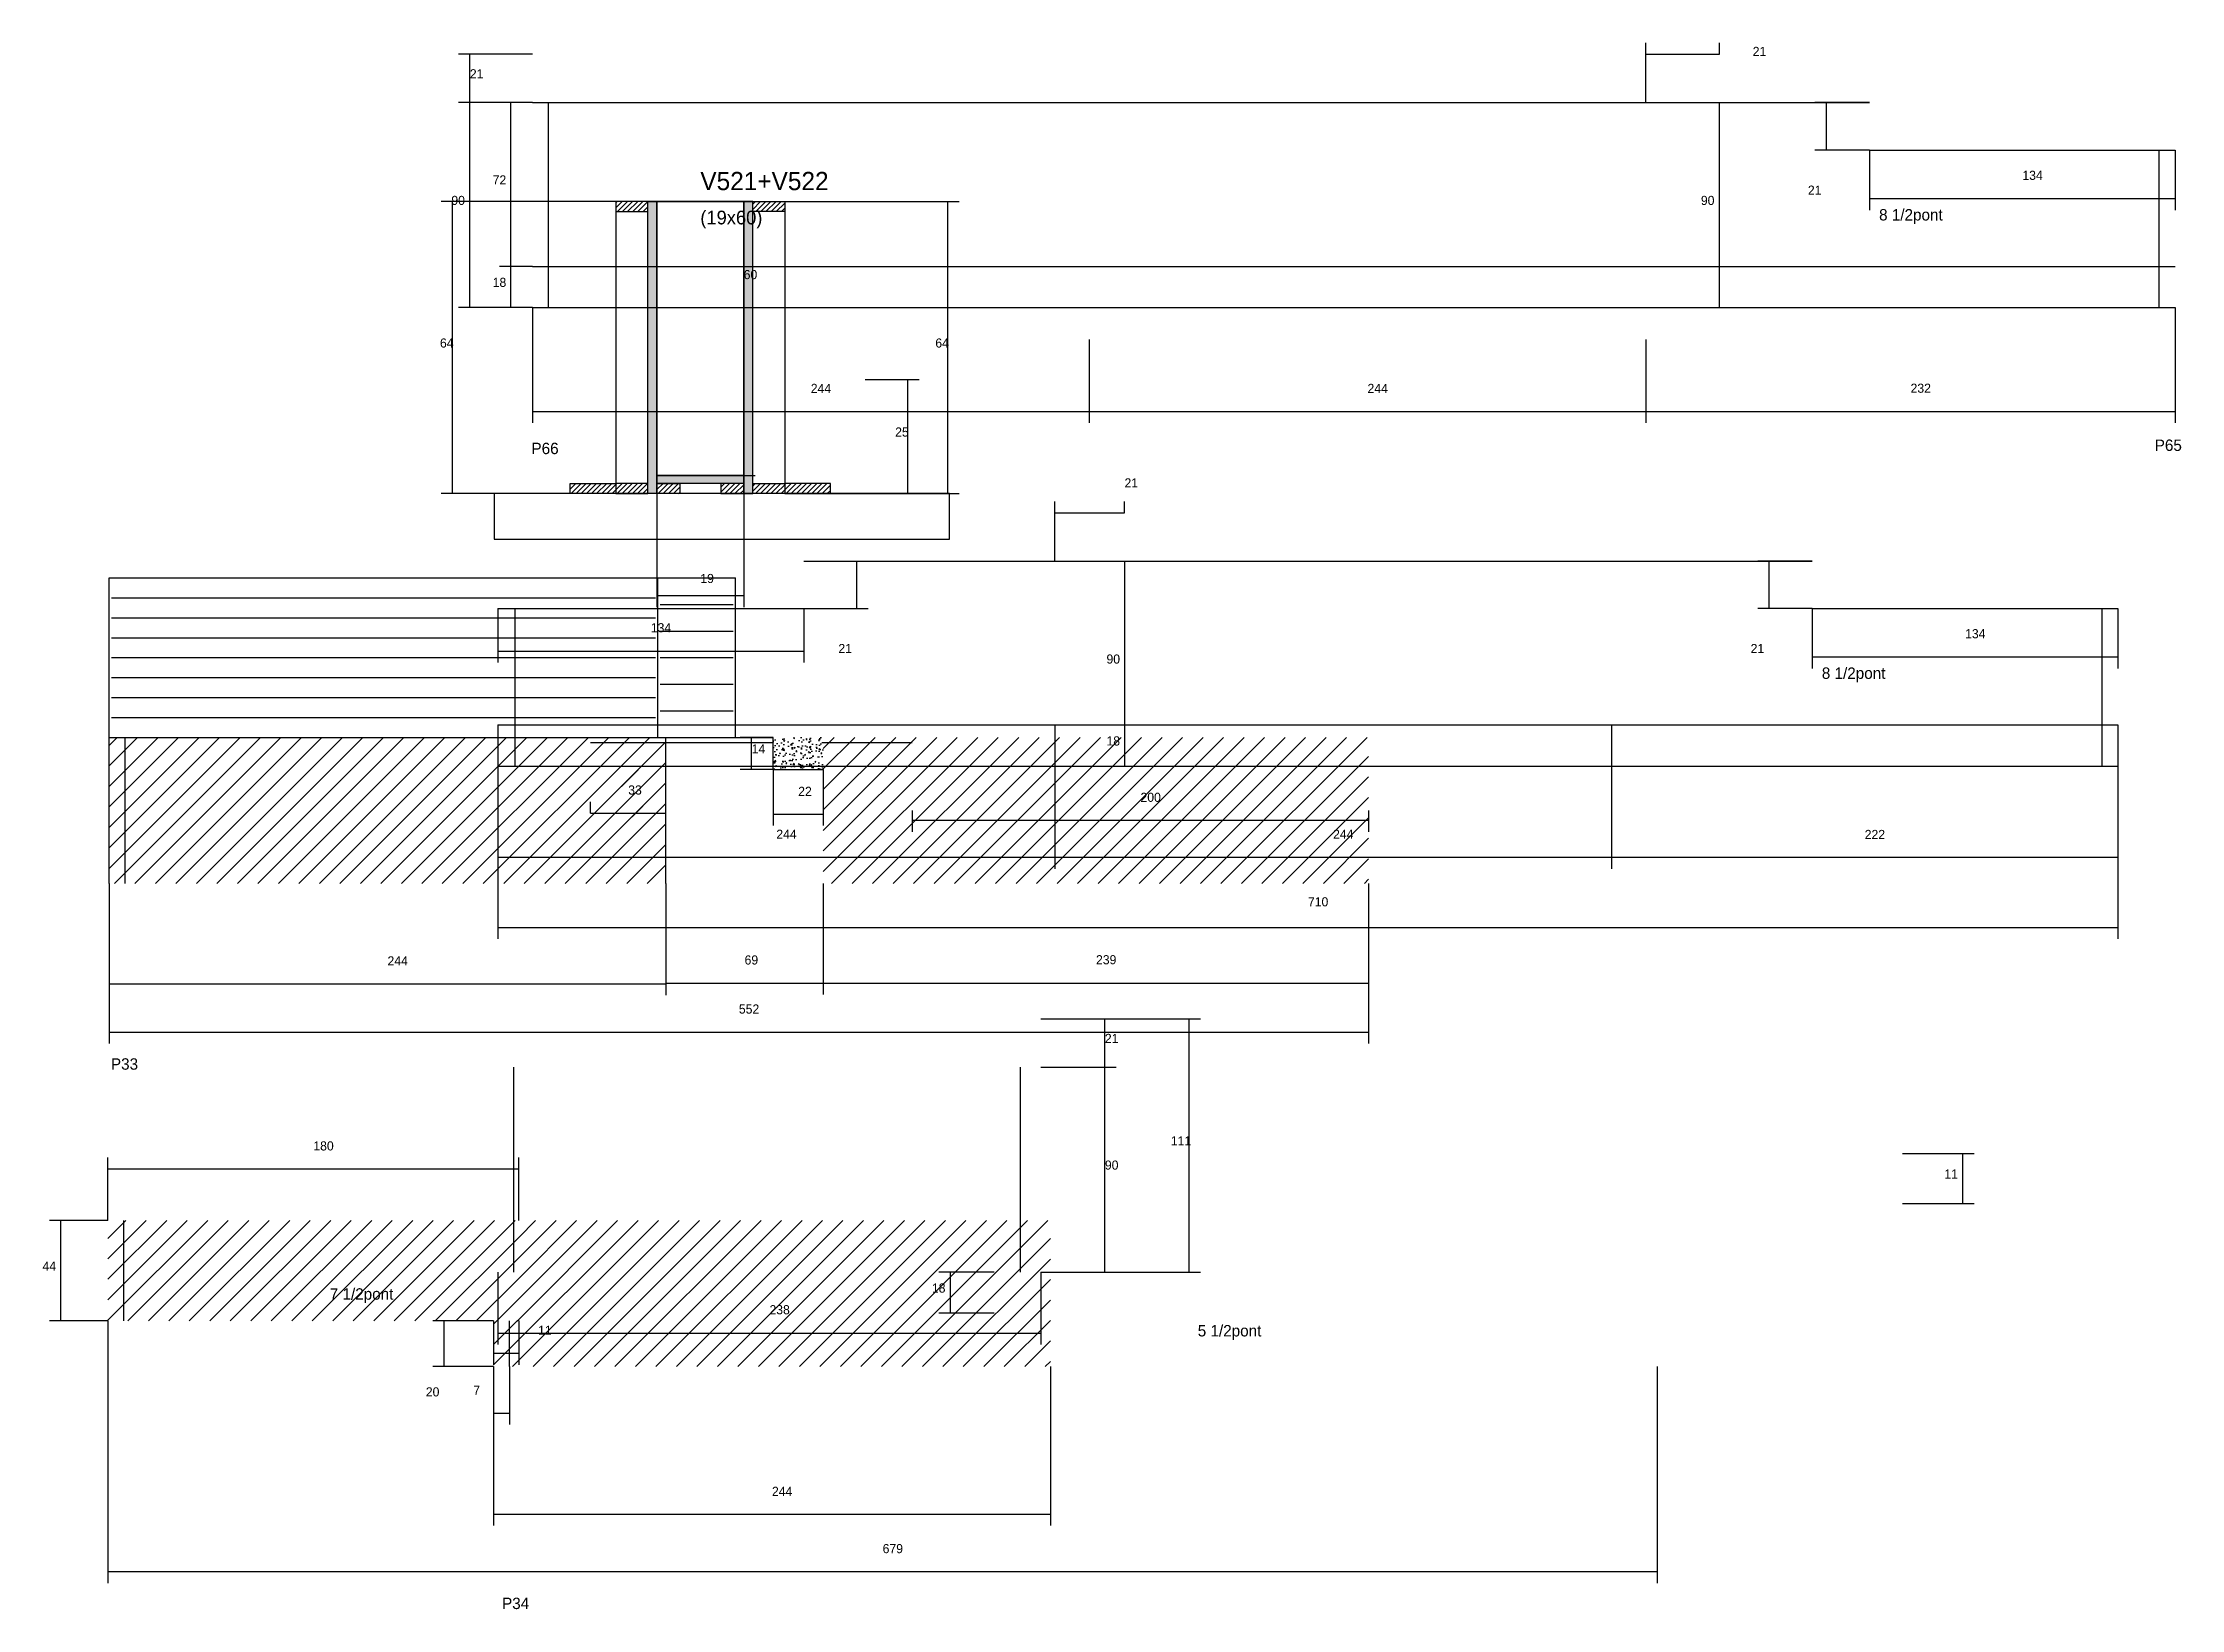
# Model space of a CAD drawing. Header units: metres. Extents: x -2848 to 22762, y -49062 to 1016.
# Drawn here: x 4512 to 5449, y -24817 to -24130 of the extents above; entities that cross this region are included whole.
import ezdxf

# ---------------------------------------------------------------- set-up
doc = ezdxf.new("R2010")
doc.units = ezdxf.units.M
for name, color, linetype in [('CONCRETO', 251, 'Continuous'), ('COTA', 4, 'Continuous'), ('Cota Seção (2x)', 4, 'Continuous'), ('Hachura', 253, 'Continuous'), ('Madeira', 126, 'Continuous'), ('NOMENCLATURA', 7, 'Continuous'), ('Painéis', 200, 'Continuous'), ('SARR_2.2x7', 40, 'Continuous'), ('Texto Seção', 7, 'Continuous')]:
    doc.layers.add(name, color=color, linetype=linetype)

msp = doc.modelspace()

# ---------------------------------------------------------------- texts
at = {"layer": 'COTA'}
for s, p in [('21', (5261.2, -24136.2)), ('21', (4699, -24146)), ('72', (4709, -24192.5)), ('134', (5379.4, -24190.5)), ('90', (4690.9, -24201.5)), ('90', (5238.5, -24201.5)), ('21', (5285.4, -24197)), ('18', (4709, -24237.4)), ('64', (4685.9, -24264)), ('64', (4903, -24264)), ('244', (4848.4, -24283.9)), ('244', (5092.4, -24283.9)), ('232', (5330.4, -24283.8)), ('25', (4885.4, -24303)), ('21', (4985.9, -24325.3)), ('19', (4800, -24367.2)), ('134', (4778.3, -24388.8)), ('21', (4860.5, -24397.9)), ('21', (5260.3, -24397.9)), ('134', (5354.3, -24391.4)), ('90', (4978, -24402.5)), ('14', (4822.5, -24441.9)), ('18', (4978, -24438.4)), ('33', (4768.4, -24459.9)), ('22', (4842.9, -24460.5)), ('200', (4992.9, -24463.1)), ('244', (4833.3, -24479.3)), ('244', (5077.3, -24479.3)), ('222', (5310.3, -24479.4)), ('710', (5066.3, -24508.9)), ('244', (4662.9, -24534.8)), ('69', (4819.4, -24534.4)), ('239', (4973.4, -24534.3)), ('552', (4816.9, -24555.9)), ('21', (4977.3, -24568.8)), ('111', (5006.2, -24613.7)), ('180', (4630.4, -24615.9)), ('90', (4977.3, -24624.3)), ('44', (4511.7, -24668.6)), ('18', (4901.5, -24678.2)), ('238', (4830.3, -24687.7)), ('11', (4728.9, -24696.7)), ('20', (4679.7, -24723.7)), ('7', (4700.5, -24723)), ('244', (4831.4, -24767.3)), ('679', (4879.9, -24792.4))]:
    msp.add_text(s, height=4, dxfattribs=at).set_placement(p)
at = {"layer": 'Cota Seção (2x)'}
for s, p in [('60', (4819, -24234)), ('11', (5345.2, -24628.2))]:
    msp.add_text(s, height=4, dxfattribs=at).set_placement(p)
at = {"layer": 'NOMENCLATURA'}
for s, p in [('8 1/2pont', (5316.6, -24208.3)), ('P66', (4726, -24310.7)), ('P65', (5437.4, -24309.3)), ('8 1/2pont', (5291.5, -24409.2)), ('P33', (4541.7, -24580.5)), ('7 1/2pont', (4637.6, -24681.3)), ('5 1/2pont', (5018, -24697.4)), ('P34', (4713.1, -24816.9))]:
    msp.add_text(s, height=5, dxfattribs=at).set_placement(p)
at = {"layer": 'Texto Seção'}
for s, height, p in [('V521+V522', 8, (4800, -24195)), ('(19x60)', 6, (4800, -24210))]:
    msp.add_text(s, height=height, dxfattribs=at).set_placement(p)

# ---------------------------------------------------------------- hatches: boundary and pattern name
at = {"layer": 'COTA'}
h = msp.add_hatch(dxfattribs=at)
h.set_pattern_fill('AR-CONC', scale=0.03)
h.paths.add_polyline_path([(4831.9, -24434.9), (4831.9, -24448.9), (4853.9, -24448.9), (4853.9, -24434.9)])
at = {"layer": 'Hachura'}
h = msp.add_hatch(dxfattribs=at)
h.set_pattern_fill('ANSI31', scale=0.5)
h.paths.add_polyline_path([(4777, -24204.4), (4777, -24200), (4777, -24200), (4763, -24200), (4763, -24200), (4763, -24204.4), (4763, -24204.4), (4777, -24204.4)])
h = msp.add_hatch(color=8, dxfattribs=at)
h.dxf.hatch_style = 1
h.paths.add_polyline_path([(4777, -24200), (4781, -24200), (4781, -24200), (4781, -24328), (4781, -24328), (4777, -24328), (4777, -24328), (4777, -24200)])
h = msp.add_hatch(color=8, dxfattribs=at)
h.dxf.hatch_style = 1
h.paths.add_polyline_path([(4823, -24200), (4819, -24200), (4819, -24200), (4819, -24328), (4819, -24328), (4823, -24328), (4823, -24328), (4823, -24200)])
h = msp.add_hatch(dxfattribs=at)
h.set_pattern_fill('ANSI31', scale=0.5)
h.paths.add_polyline_path([(4823, -24204.4), (4823, -24200), (4823, -24200), (4837, -24200), (4837, -24200), (4837, -24204.4), (4837, -24204.4), (4823, -24204.4)])
h = msp.add_hatch(color=8, dxfattribs=at)
h.dxf.hatch_style = 1
h.paths.add_polyline_path([(4781, -24323.6), (4781, -24320), (4781, -24320), (4819, -24320), (4819, -24320), (4819, -24323.6), (4819, -24323.6), (4781, -24323.6)])
h = msp.add_hatch(dxfattribs=at)
h.set_pattern_fill('ANSI31', scale=0.5)
h.paths.add_polyline_path([(4743, -24328), (4743, -24323.6), (4743, -24323.6), (4763, -24323.6), (4763, -24323.6), (4763, -24328), (4763, -24328), (4743, -24328)])
h = msp.add_hatch(dxfattribs=at)
h.set_pattern_fill('ANSI31', scale=0.5)
h.paths.add_polyline_path([(4777, -24328), (4777, -24323.6), (4777, -24323.6), (4763, -24323.6), (4763, -24323.6), (4763, -24328), (4763, -24328), (4777, -24328)])
h = msp.add_hatch(dxfattribs=at)
h.set_pattern_fill('ANSI31', scale=0.5)
h.paths.add_polyline_path([(4781, -24328), (4781, -24323.6), (4781, -24323.6), (4791, -24323.6), (4791, -24323.6), (4791, -24328), (4791, -24328), (4781, -24328)])
h = msp.add_hatch(dxfattribs=at)
h.set_pattern_fill('ANSI31', scale=0.5)
h.paths.add_polyline_path([(4819, -24328), (4819, -24323.6), (4819, -24323.6), (4809, -24323.6), (4809, -24323.6), (4809, -24328), (4809, -24328), (4819, -24328)])
h = msp.add_hatch(dxfattribs=at)
h.set_pattern_fill('ANSI31', scale=0.5)
h.paths.add_polyline_path([(4823, -24328), (4823, -24323.6), (4823, -24323.6), (4837, -24323.6), (4837, -24323.6), (4837, -24328), (4837, -24328), (4823, -24328)])
h = msp.add_hatch(dxfattribs=at)
h.set_pattern_fill('ANSI31', scale=0.5)
h.paths.add_polyline_path([(4857, -24328), (4857, -24323.6), (4857, -24323.6), (4837, -24323.6), (4837, -24323.6), (4837, -24328), (4837, -24328), (4857, -24328)])
h = msp.add_hatch(dxfattribs=at)
h.set_pattern_fill('ANSI31', scale=2)
h.paths.add_polyline_path([(4540.9, -24434.9), (4540.9, -24498.9), (4784.9, -24498.9), (4784.9, -24434.9)])
h = msp.add_hatch(dxfattribs=at)
h.set_pattern_fill('ANSI31', scale=2)
h.paths.add_polyline_path([(5092.9, -24434.9), (4853.9, -24434.9), (4853.9, -24434.9), (4853.9, -24498.9), (4853.9, -24498.9), (5092.9, -24498.9), (5092.9, -24498.9), (5092.9, -24434.9)])
h = msp.add_hatch(dxfattribs=at)
h.set_pattern_fill('ANSI31', scale=2)
h.paths.add_polyline_path([(4757.9, -24469.6), (4779.5, -24469.6), (4779.5, -24469.6), (4779.5, -24449), (4779.5, -24449), (4757.9, -24449), (4757.9, -24449), (4757.9, -24469.6)])
h = msp.add_hatch(dxfattribs=at)
h.set_pattern_fill('ANSI31', scale=2)
h.paths.add_polyline_path([(4978.6, -24472.9), (5007.5, -24472.9), (5007.5, -24472.9), (5007.5, -24452.3), (5007.5, -24452.3), (4978.6, -24452.3), (4978.6, -24452.3), (4978.6, -24472.9)])
h = msp.add_hatch(dxfattribs=at)
h.set_pattern_fill('ANSI31', scale=2)
h.paths.add_polyline_path([(4720.4, -24690.6), (4720.4, -24646.6), (4540.4, -24646.6), (4540.4, -24690.6)])
h = msp.add_hatch(dxfattribs=at)
h.set_pattern_fill('ANSI31', scale=2)
h.paths.add_polyline_path([(4720.4, -24646.6), (4720.4, -24690.6), (4709.4, -24690.6), (4709.4, -24710.6), (4953.4, -24710.6), (4953.4, -24646.6)])

# ---------------------------------------------------------------- linework, layer by layer
at = {"layer": 'CONCRETO'}
for points in [[(4781, -24200), (4819, -24200), (4819, -24320), (4781, -24320), (4781, -24200)], [(4781, -24320), (4819, -24320), (4819, -24200), (4781, -24200)]]:
    msp.add_lwpolyline(points, close=True, dxfattribs=at)
at = {"layer": 'COTA'}
for p, q in [((5214.4, -24156.6), (5214.4, -24130.4)), ((5246.6, -24135.4), (5246.6, -24130.4)), ((4726.4, -24135.4), (4694, -24135.4)), ((4699, -24156.6), (4699, -24135.4)), ((5214.4, -24135.4), (5246.6, -24135.4)), ((4726.4, -24156.6), (4694, -24156.6)), ((4726.4, -24156.6), (4694, -24156.6)), ((4699, -24246.4), (4699, -24156.6)), ((4726.4, -24156.6), (4712, -24156.6)), ((4717, -24228.4), (4717, -24156.6)), ((5214.4, -24156.6), (5251.6, -24156.6)), ((5246.6, -24246.4), (5246.6, -24156.6)), ((5312.4, -24156.6), (5288.5, -24156.6)), ((5293.5, -24177.4), (5293.5, -24156.6)), ((5312.4, -24177.4), (5288.5, -24177.4)), ((5312.4, -24177.4), (5312.4, -24203.7)), ((5446.4, -24177.4), (5446.4, -24203.7)), ((4781, -24200), (4686.4, -24200)), ((4691.4, -24328), (4691.4, -24200)), ((4837, -24200), (4913.5, -24200)), ((4908.5, -24328), (4908.5, -24200)), ((5312.4, -24198.7), (5446.4, -24198.7)), ((4726.4, -24228.4), (4712, -24228.4)), ((4726.4, -24228.4), (4712, -24228.4)), ((4717, -24246.4), (4717, -24228.4)), ((4726.4, -24246.4), (4694, -24246.4)), ((4726.4, -24246.4), (4712, -24246.4)), ((4726.4, -24246.4), (4726.4, -24297)), ((5214.4, -24246.4), (5251.6, -24246.4)), ((5446.4, -24246.4), (5446.4, -24297)), ((4970.4, -24260.4), (4970.4, -24297)), ((4970.4, -24260.4), (4970.4, -24297)), ((5214.4, -24260.4), (5214.4, -24297)), ((5214.4, -24260.4), (5214.4, -24297)), ((4872.3, -24278), (4895.9, -24278)), ((4890.9, -24328), (4890.9, -24278)), ((4726.4, -24292), (4970.4, -24292)), ((4970.4, -24292), (5214.4, -24292)), ((5214.4, -24292), (5446.4, -24292)), ((4743, -24328), (4686.4, -24328)), ((4781, -24323.6), (4781, -24377.7)), ((4819, -24323.6), (4819, -24377.7)), ((4857, -24328), (4913.5, -24328)), ((4872.3, -24328), (4895.9, -24328)), ((4955.3, -24357.6), (4955.3, -24331.4)), ((4955.3, -24336.4), (4985.9, -24336.4)), ((4985.9, -24336.4), (4985.9, -24331.4)), ((4845.3, -24357.6), (4873.6, -24357.6)), ((4868.6, -24378.4), (4868.6, -24357.6)), ((4955.3, -24357.6), (4991.1, -24357.6)), ((4986.1, -24447.4), (4986.1, -24357.6)), ((5287.3, -24357.6), (5263.4, -24357.6)), ((5268.4, -24378.4), (5268.4, -24357.6)), ((4781, -24372.7), (4819, -24372.7)), ((4711.3, -24378.4), (4711.3, -24402)), ((4845.3, -24378.4), (4845.3, -24402)), ((4845.3, -24378.4), (4873.6, -24378.4)), ((5287.3, -24378.4), (5263.4, -24378.4)), ((5287.3, -24378.4), (5287.3, -24404.6)), ((5421.3, -24378.4), (5421.3, -24404.6)), ((4711.3, -24397), (4845.3, -24397)), ((5287.3, -24399.6), (5421.3, -24399.6)), ((4711.3, -24429.4), (4711.3, -24492.4)), ((4955.3, -24429.4), (4955.3, -24492.4)), ((4955.3, -24429.4), (4955.3, -24492.4)), ((4986.1, -24447.4), (4986.1, -24429.4)), ((4986.1, -24429.4), (4991.1, -24429.4)), ((5199.3, -24429.4), (5199.3, -24492.4)), ((5199.3, -24429.4), (5199.3, -24492.4)), ((5421.3, -24429.4), (5421.3, -24523.1)), ((4831.9, -24434.9), (4817.5, -24434.9)), ((4822.5, -24448.9), (4822.5, -24434.9)), ((4711.3, -24447.4), (4711.3, -24523.1)), ((4831.9, -24448.9), (4817.5, -24448.9)), ((4831.9, -24448.9), (4831.9, -24473.5)), ((4853.9, -24448.9), (4853.9, -24473.5)), ((4955.3, -24447.4), (4991.1, -24447.4)), ((4986.1, -24447.4), (4991.1, -24447.4)), ((5421.3, -24447.4), (5421.3, -24492.4)), ((4751.9, -24468.1), (4751.9, -24463.1)), ((4751.9, -24468.1), (4784.9, -24468.1)), ((4784.9, -24468.1), (4784.9, -24463.1)), ((4831.9, -24468.5), (4853.9, -24468.5)), ((4892.9, -24466.9), (4892.9, -24476.2)), ((5092.9, -24466.9), (5092.9, -24476.2)), ((4892.9, -24471.2), (5092.9, -24471.2)), ((4711.3, -24487.4), (4955.3, -24487.4)), ((4955.3, -24487.4), (5199.3, -24487.4)), ((5199.3, -24487.4), (5421.3, -24487.4)), ((4540.9, -24498.9), (4540.9, -24547.9)), ((4540.9, -24498.9), (4540.9, -24569)), ((4784.9, -24498.9), (4784.9, -24547.9)), ((4784.9, -24498.9), (4784.9, -24547.5)), ((4853.9, -24498.9), (4853.9, -24547.5)), ((4853.9, -24498.9), (4853.9, -24547.5)), ((5092.9, -24498.9), (5092.9, -24547.5)), ((5092.9, -24498.9), (5092.9, -24569)), ((4711.3, -24518.1), (5421.3, -24518.1)), ((4540.9, -24542.9), (4784.9, -24542.9)), ((4784.9, -24542.5), (4853.9, -24542.5)), ((4853.9, -24542.5), (5092.9, -24542.5)), ((4949.3, -24558.2), (4982.3, -24558.2)), ((4949.3, -24558.2), (5019.2, -24558.2)), ((4977.3, -24579.4), (4977.3, -24558.2)), ((5014.2, -24669.2), (5014.2, -24558.2)), ((4540.9, -24564), (5092.9, -24564)), ((4949.3, -24579.4), (4982.3, -24579.4)), ((4949.3, -24579.4), (4982.3, -24579.4)), ((4977.3, -24669.2), (4977.3, -24579.4)), ((4540.4, -24646.6), (4540.4, -24619)), ((4720.4, -24646.6), (4720.4, -24619)), ((4540.4, -24624), (4720.4, -24624)), ((4540.4, -24646.6), (4514.8, -24646.6)), ((4519.8, -24690.6), (4519.8, -24646.6)), ((4711.3, -24669.2), (4711.3, -24700.9)), ((4928.8, -24669.2), (4904.6, -24669.2)), ((4909.6, -24687.2), (4909.6, -24669.2)), ((4949.3, -24669.2), (4982.3, -24669.2)), ((4949.3, -24669.2), (4949.3, -24700.9)), ((4949.3, -24669.2), (5019.2, -24669.2)), ((4540.4, -24690.6), (4514.8, -24690.6)), ((4540.4, -24690.6), (4540.4, -24805.5)), ((4709.4, -24690.6), (4682.8, -24690.6)), ((4687.8, -24710.6), (4687.8, -24690.6)), ((4709.4, -24690.6), (4709.4, -24709.8)), ((4720.4, -24690.6), (4720.4, -24709.8)), ((4928.8, -24687.2), (4904.6, -24687.2)), ((4711.3, -24695.9), (4949.3, -24695.9)), ((4709.4, -24710.6), (4682.8, -24710.6)), ((4709.4, -24704.8), (4720.4, -24704.8)), ((4709.4, -24710.6), (4709.4, -24780.3)), ((4709.4, -24710.6), (4709.4, -24736)), ((4716.4, -24710.6), (4716.4, -24736)), ((4953.4, -24710.6), (4953.4, -24780.3)), ((5219.4, -24710.6), (5219.4, -24805.5)), ((4709.4, -24731), (4716.4, -24731)), ((4709.4, -24775.3), (4953.4, -24775.3)), ((4540.4, -24800.5), (5219.4, -24800.5))]:
    msp.add_line(p, q, dxfattribs=at)
at = {"layer": 'Cota Seção (2x)'}
for p, q in [((4819, -24320), (4819, -24200)), ((4819, -24200), (4824, -24200)), ((4819, -24320), (4824, -24320)), ((5326.8, -24617.2), (5358.3, -24617.2)), ((5353.3, -24639.2), (5353.3, -24617.2)), ((5326.8, -24639.2), (5358.3, -24639.2))]:
    msp.add_line(p, q, dxfattribs=at)
at = {"layer": 'Madeira'}
for points in [[(4777, -24204.4), (4777, -24200), (4763, -24200), (4763, -24204.4)], [(4777, -24200), (4763, -24200), (4763, -24328), (4777, -24328)], [(4823, -24204.4), (4823, -24200), (4837, -24200), (4837, -24204.4)], [(4823, -24200), (4837, -24200), (4837, -24328), (4823, -24328)], [(4709.6, -24348), (4909.2, -24348), (4909.2, -24328), (4709.6, -24328)], [(4743, -24328), (4743, -24323.6), (4763, -24323.6), (4763, -24328)], [(4777, -24328), (4777, -24323.6), (4763, -24323.6), (4763, -24328)], [(4781, -24328), (4781, -24323.6), (4791, -24323.6), (4791, -24328)], [(4819, -24328), (4819, -24323.6), (4809, -24323.6), (4809, -24328)], [(4823, -24328), (4823, -24323.6), (4837, -24323.6), (4837, -24328)], [(4857, -24328), (4857, -24323.6), (4837, -24323.6), (4837, -24328)]]:
    msp.add_lwpolyline(points, close=True, dxfattribs=at)
at = {"layer": 'Painéis'}
for p, q in [((4726.4, -24156.6), (5312.4, -24156.6)), ((5312.4, -24177.4), (5446.4, -24177.4)), ((4781, -24328), (4781, -24200)), ((4819, -24328), (4819, -24200)), ((4726.4, -24228.4), (5312.4, -24228.4)), ((5312.4, -24228.4), (5446.4, -24228.4)), ((4726.4, -24246.4), (5446.4, -24246.4)), ((4781, -24320), (4819, -24320)), ((4781, -24323.6), (4781, -24320)), ((4819, -24323.6), (4819, -24320)), ((4845.3, -24357.6), (5199.3, -24357.6)), ((5199.3, -24357.6), (5287.3, -24357.6)), ((4540.9, -24364.9), (4781.4, -24364.9)), ((4540.9, -24434.9), (4540.9, -24364.9)), ((4781.4, -24434.9), (4781.4, -24364.9)), ((4781.4, -24364.9), (4815.4, -24364.9)), ((4781.4, -24434.9), (4781.4, -24364.9)), ((4815.4, -24434.9), (4815.4, -24364.9)), ((4711.3, -24378.4), (4845.3, -24378.4)), ((5287.3, -24378.4), (5421.3, -24378.4)), ((4711.3, -24429.4), (4845.3, -24429.4)), ((4845.3, -24429.4), (5199.3, -24429.4)), ((5199.3, -24429.4), (5421.3, -24429.4)), ((4540.9, -24434.9), (4831.9, -24434.9)), ((4540.9, -24498.9), (4540.9, -24434.9)), ((4540.9, -24434.9), (4781.4, -24434.9)), ((4781.4, -24434.9), (4815.4, -24434.9)), ((4784.9, -24498.9), (4784.9, -24434.9)), ((4831.9, -24448.9), (4831.9, -24434.9)), ((4711.3, -24447.4), (5421.3, -24447.4)), ((4831.9, -24448.9), (4853.9, -24448.9))]:
    msp.add_line(p, q, dxfattribs=at)
for points in [[(4777, -24200), (4781, -24200), (4781, -24328), (4777, -24328)], [(4823, -24200), (4819, -24200), (4819, -24328), (4823, -24328)], [(4781, -24323.6), (4781, -24320), (4819, -24320), (4819, -24323.6)]]:
    msp.add_lwpolyline(points, close=True, dxfattribs=at)
at = {"layer": 'SARR_2.2x7'}
for p, q in [((4733.4, -24228.4), (4733.4, -24156.6)), ((5439.4, -24228.4), (5439.4, -24177.4)), ((4733.4, -24246.4), (4733.4, -24228.4)), ((5439.4, -24246.4), (5439.4, -24228.4)), ((4541.9, -24373.65), (4780.4, -24373.65)), ((4541.9, -24382.4), (4780.4, -24382.4)), ((4718.8, -24429.4), (4718.8, -24378.4)), ((4782.4, -24376.57), (4814.4, -24376.57)), ((5414.3, -24429.4), (5414.3, -24378.4)), ((4541.9, -24391.15), (4780.4, -24391.15)), ((4782.4, -24388.23), (4814.4, -24388.23)), ((4541.9, -24399.9), (4780.4, -24399.9)), ((4782.4, -24399.9), (4814.4, -24399.9)), ((4541.9, -24408.65), (4780.4, -24408.65)), ((4782.4, -24411.57), (4814.4, -24411.57)), ((4541.9, -24417.4), (4780.4, -24417.4)), ((4782.4, -24423.23), (4814.4, -24423.23)), ((4541.9, -24426.15), (4780.4, -24426.15)), ((4718.8, -24447.4), (4718.8, -24429.4)), ((5414.3, -24447.4), (5414.3, -24429.4)), ((4547.9, -24498.9), (4547.9, -24434.9)), ((4751.9, -24437.1), (4784.9, -24437.1)), ((4784.9, -24437.1), (4831.9, -24437.1)), ((4853.9, -24437.1), (4892.9, -24437.1)), ((4718.3, -24669.2), (4718.3, -24579.4)), ((4940.3, -24669.2), (4940.3, -24579.4)), ((4547.4, -24690.6), (4547.4, -24646.6)), ((4716.4, -24710.6), (4716.4, -24690.6))]:
    msp.add_line(p, q, dxfattribs=at)

msp.set_redraw_order([(e.dxf.handle, doc.entitydb.next_handle()) for e in msp.query("TEXT MTEXT ATTDEF DIMENSION ARC_DIMENSION")])  # texts and dimensions are drawn at this point

doc.saveas('drawing.dxf')
